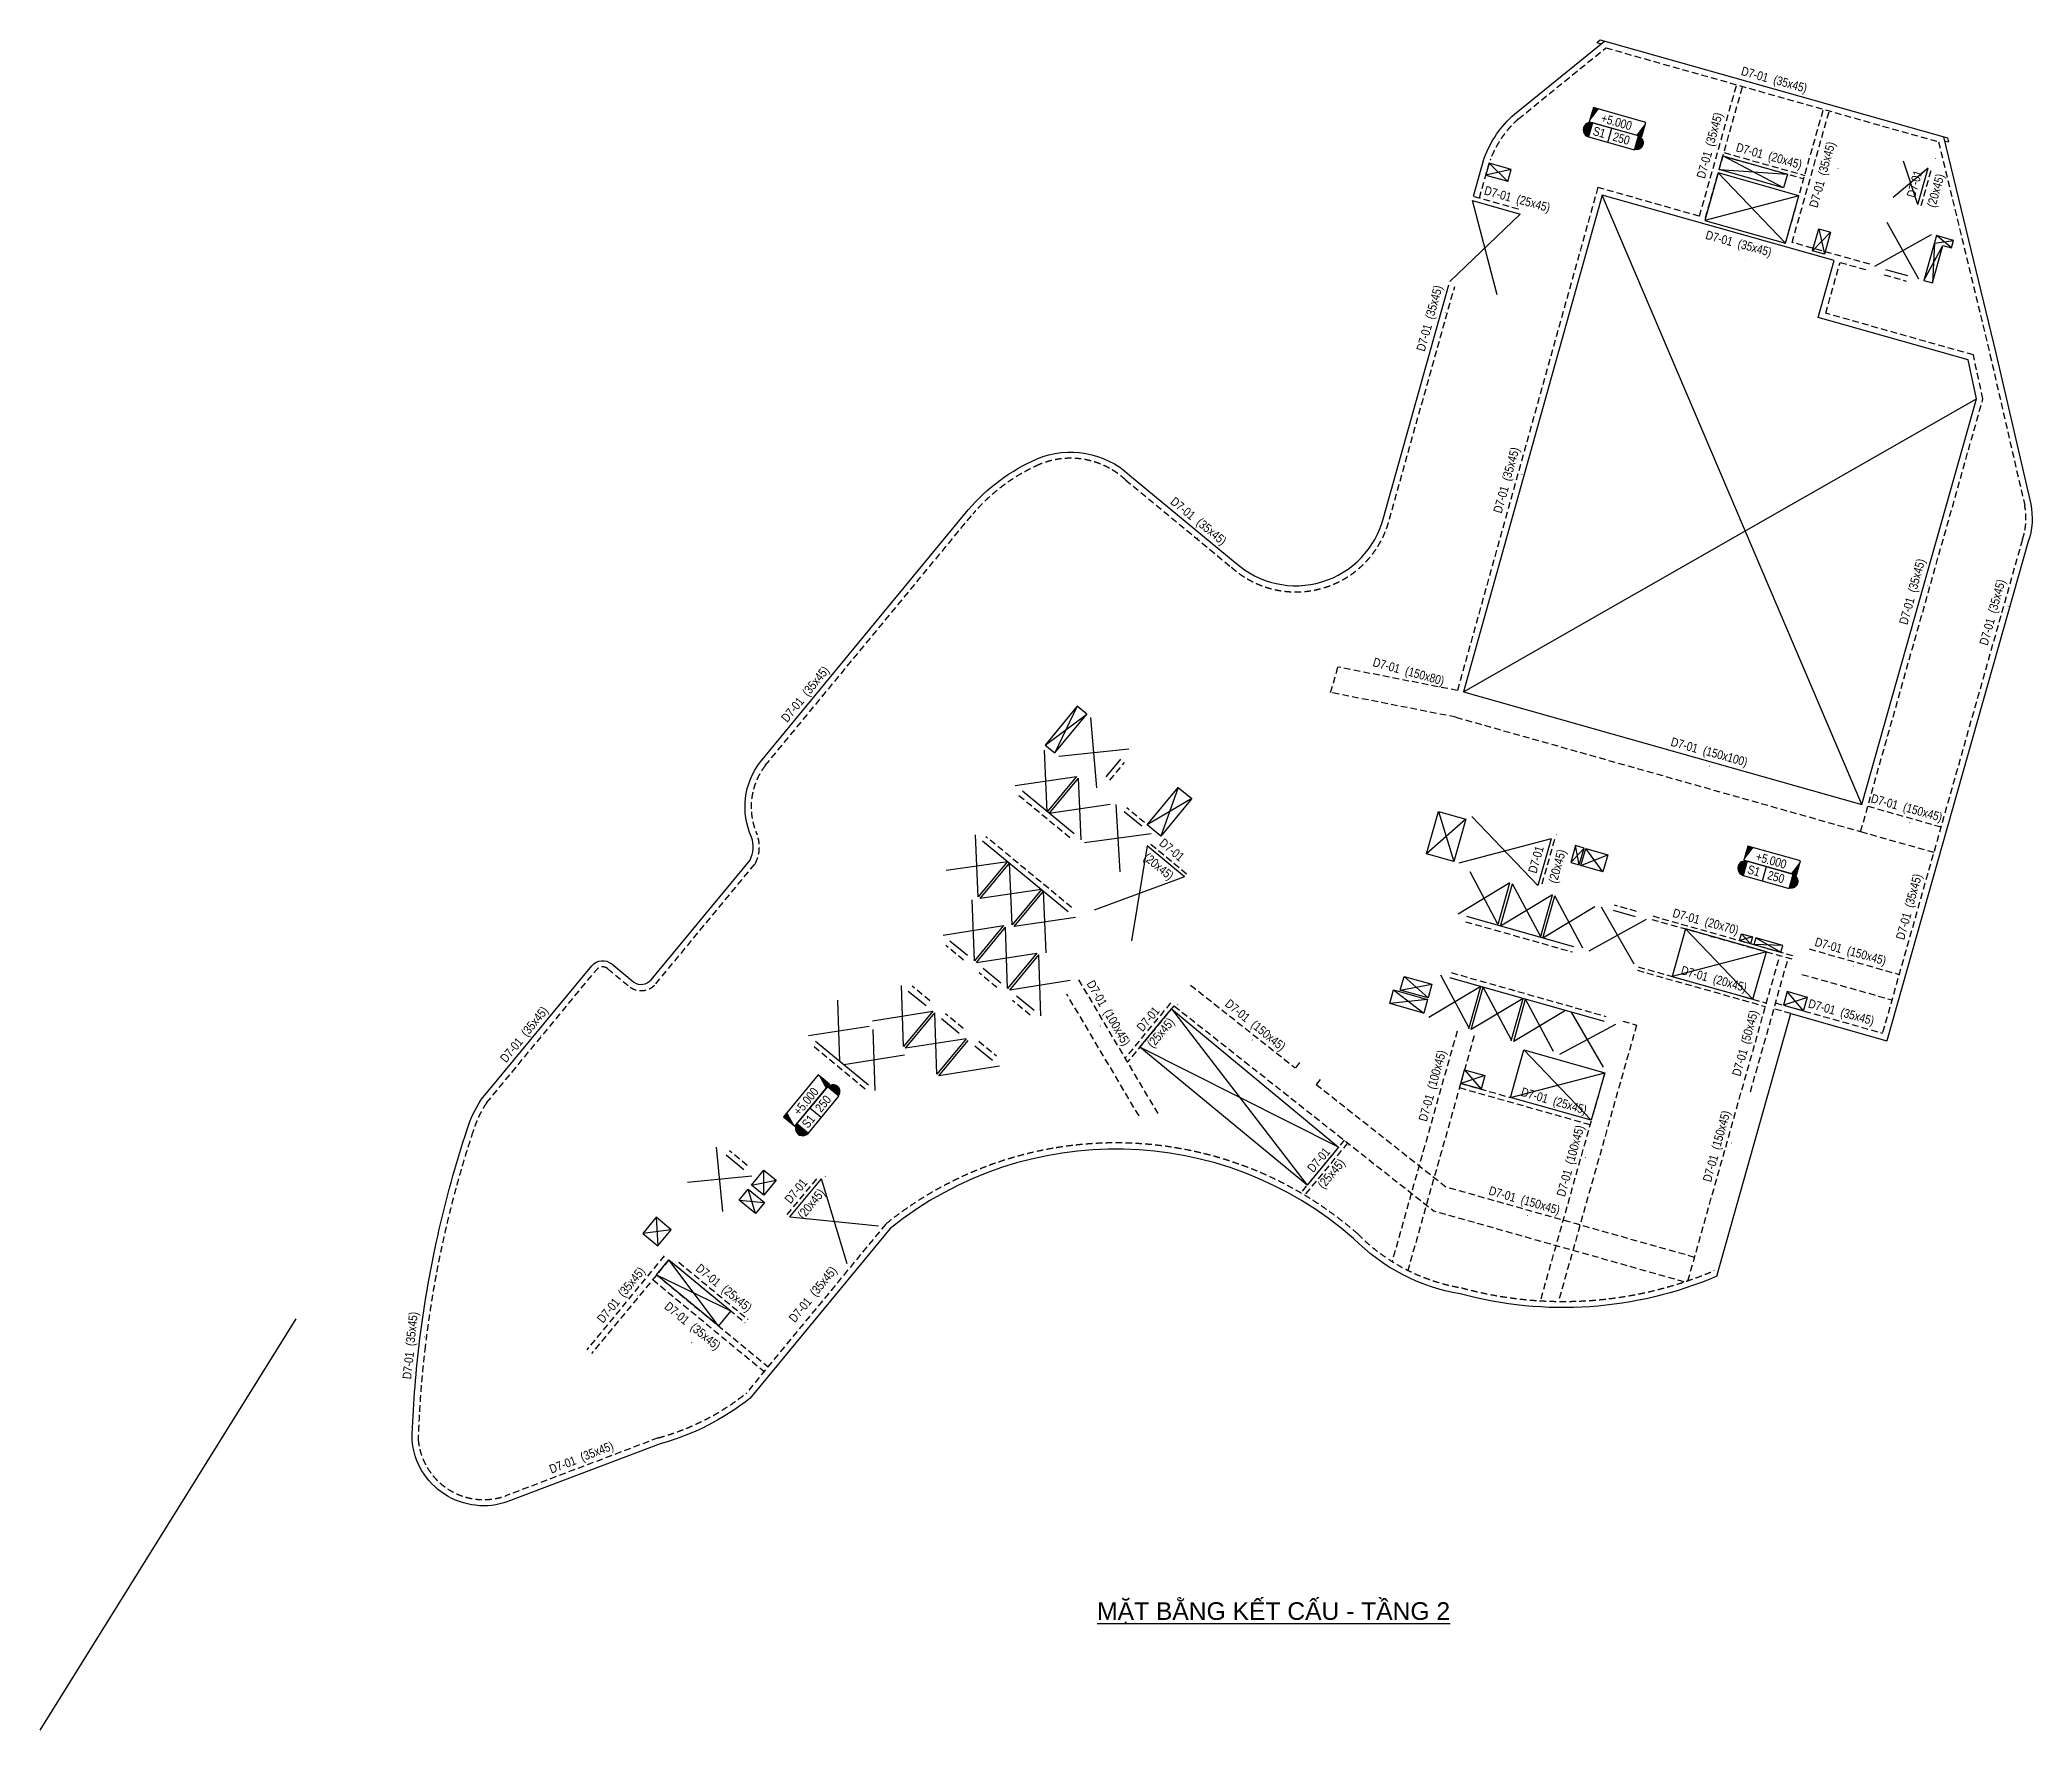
# Model space of a CAD drawing. Header units: millimetres. Extents: x 5400 to 3023951, y -127214 to 225084.
# Drawn here: x 846400 to 959401, y 2000 to 97866 of the extents above; entities that cross this region are included whole.
import ezdxf
from ezdxf.enums import TextEntityAlignment as Align

# ---------------------------------------------------------------- set-up
doc = ezdxf.new("R2010")
doc.units = ezdxf.units.MM
doc.header["$LTSCALE"] = 100
doc.linetypes.add('HIDDEN', pattern=[0.375, 0.25, -0.125])
for name, color, linetype in [('ccu11-Manh', 8, 'Continuous'), ('ccu11-Thay', 7, 'Continuous'), ('ccu12-Chidan', 9, 'Continuous'), ('ccu12-Khuat', 9, 'HIDDEN'), ('ccu12-Lomo', 2, 'Continuous'), ('ccu12-Text', 31, 'Continuous'), ('ccu12-Thay', 7, 'Continuous')]:
    doc.layers.add(name, color=color, linetype=linetype)
doc.layers.add('ccu12-Tencaukien', color=9, linetype='Continuous', lineweight=15)
doc.layers.add('KC-Tencaukien', color=9, linetype='Continuous', lineweight=15)
doc.styles.add('Arial', font='arial.ttf', dxfattribs={"width": 0.7})
doc.styles.add('Arial Narrow', font='ARIALN.TTF')

msp = doc.modelspace()

# ---------------------------------------------------------------- texts
at = {"layer": 'ccu12-Text', "color": 31, "style": 'Arial'}
msp.add_text('%%UMẶT BẰNG KẾT CẤU - TẦNG 2', height=1000, dxfattribs=at).set_placement((916377.9, 8253.3), align=Align.CENTER)

# ---------------------------------------------------------------- blocks, each defined once
blk = doc.blocks.new('*U49')
at = {"layer": 'ccu12-Tencaukien', "color": 8, "ltscale": 10000}
blk.add_line((361, -155), (354, -155), dxfattribs=at)
at = {"layer": 'ccu12-Text', "color": 2, "style": 'Arial Narrow', "width": 0.8}
blk.add_attdef('SH', text='', height=300, dxfattribs=at).set_placement((276, 6), align=Align.BOTTOM_RIGHT)
at = {"layer": 'ccu12-Text', "color": 31, "style": 'Arial Narrow', "width": 0.8}
for tag, p in [('(', (508, -75)), ('KT', (633, -75)), (')', (963, -75))]:
    blk.add_attdef(tag, text='', height=250, dxfattribs=at).set_placement(p, align=Align.BOTTOM_LEFT)
blk = doc.blocks.new('*U50')
at = {"layer": 'ccu12-Tencaukien', "color": 8, "ltscale": 10000}
blk.add_line((361, -155), (354, -155), dxfattribs=at)
at = {"layer": 'ccu12-Text', "color": 2, "style": 'Arial Narrow', "width": 0.8}
blk.add_attdef('SH', text='', height=300, dxfattribs=at).set_placement((276, 6), align=Align.BOTTOM_RIGHT)
at = {"layer": 'ccu12-Text', "color": 31, "style": 'Arial Narrow', "width": 0.8}
for tag, p in [('(', (508, -75)), ('KT', (633, -75)), (')', (963, -75))]:
    blk.add_attdef(tag, text='', height=250, dxfattribs=at).set_placement(p, align=Align.BOTTOM_LEFT)
blk = doc.blocks.new('*U51')
at = {"layer": 'ccu12-Tencaukien', "color": 8, "ltscale": 10000}
blk.add_line((361, -155), (354, -155), dxfattribs=at)
at = {"layer": 'ccu12-Text', "color": 2, "style": 'Arial Narrow', "width": 0.8}
blk.add_attdef('SH', text='', height=300, dxfattribs=at).set_placement((276, 6), align=Align.BOTTOM_RIGHT)
at = {"layer": 'ccu12-Text', "color": 31, "style": 'Arial Narrow', "width": 0.8}
for tag, p in [('(', (508, -75)), ('KT', (633, -75)), (')', (963, -75))]:
    blk.add_attdef(tag, text='', height=250, dxfattribs=at).set_placement(p, align=Align.BOTTOM_LEFT)
blk = doc.blocks.new('*U40')
at = {"layer": 'ccu12-Tencaukien', "color": 8, "ltscale": 10000}
blk.add_line((361, -155), (354, -155), dxfattribs=at)
at = {"layer": 'ccu12-Text', "color": 2, "style": 'Arial Narrow', "width": 0.8}
blk.add_attdef('SH', text='', height=300, dxfattribs=at).set_placement((276, 6), align=Align.BOTTOM_RIGHT)
at = {"layer": 'ccu12-Text', "color": 31, "style": 'Arial Narrow', "width": 0.8}
for tag, p in [('(', (508, -75)), ('KT', (633, -75)), (')', (963, -75))]:
    blk.add_attdef(tag, text='', height=250, dxfattribs=at).set_placement(p, align=Align.BOTTOM_LEFT)
blk = doc.blocks.new('*U41')
at = {"layer": 'ccu12-Tencaukien', "color": 8, "ltscale": 10000}
blk.add_line((361, -155), (354, -155), dxfattribs=at)
at = {"layer": 'ccu12-Text', "color": 2, "style": 'Arial Narrow', "width": 0.8}
blk.add_attdef('SH', text='', height=300, dxfattribs=at).set_placement((276, 6), align=Align.BOTTOM_RIGHT)
at = {"layer": 'ccu12-Text', "color": 31, "style": 'Arial Narrow', "width": 0.8}
for tag, p in [('(', (508, -75)), ('KT', (633, -75)), (')', (963, -75))]:
    blk.add_attdef(tag, text='', height=250, dxfattribs=at).set_placement(p, align=Align.BOTTOM_LEFT)
blk = doc.blocks.new('*U42')
at = {"layer": 'ccu12-Tencaukien', "color": 8, "ltscale": 10000}
blk.add_line((361, -155), (354, -155), dxfattribs=at)
at = {"layer": 'ccu12-Text', "color": 2, "style": 'Arial Narrow', "width": 0.8}
blk.add_attdef('SH', text='', height=300, dxfattribs=at).set_placement((276, 6), align=Align.BOTTOM_RIGHT)
at = {"layer": 'ccu12-Text', "color": 31, "style": 'Arial Narrow', "width": 0.8}
for tag, p in [('(', (508, -75)), ('KT', (633, -75)), (')', (963, -75))]:
    blk.add_attdef(tag, text='', height=250, dxfattribs=at).set_placement(p, align=Align.BOTTOM_LEFT)
blk = doc.blocks.new('*U43')
at = {"layer": 'ccu12-Tencaukien', "color": 8, "ltscale": 10000}
blk.add_line((361, -155), (354, -155), dxfattribs=at)
at = {"layer": 'ccu12-Text', "color": 2, "style": 'Arial Narrow', "width": 0.8}
blk.add_attdef('SH', text='', height=300, dxfattribs=at).set_placement((276, 6), align=Align.BOTTOM_RIGHT)
at = {"layer": 'ccu12-Text', "color": 31, "style": 'Arial Narrow', "width": 0.8}
for tag, p in [('(', (508, -75)), ('KT', (633, -75)), (')', (963, -75))]:
    blk.add_attdef(tag, text='', height=250, dxfattribs=at).set_placement(p, align=Align.BOTTOM_LEFT)
blk = doc.blocks.new('ccu11-cmb-flat-8')
at = {"layer": 'ccu12-Chidan', "color": 7}
blk.add_lwpolyline([(0, 0), (1550, 0), (1550, 419), (0, 419)], close=True, dxfattribs=at)
at = {"layer": 'ccu12-Chidan'}
for points in [[(0, 0), (166, 419), (0, 419)], [(1550, 419), (1383, 0), (1550, 0)]]:
    blk.add_solid(points, dxfattribs=at)
at = {"layer": 'ccu12-Chidan', "color": 31, "style": 'Arial Narrow', "width": 0.8}
blk.add_attdef('+100.00', text='', height=250, dxfattribs=at).set_placement((745, 206), align=Align.MIDDLE_CENTER)
blk = doc.blocks.new('ccu11-chieudaysan-flat-2')
at = {"layer": 'ccu12-Chidan'}
for points in [[(-569, 0), (-569, 419, 1)], [(788, 419), (788, 0, 1)]]:
    blk.add_hatch(color=8, dxfattribs=at).paths.add_polyline_path(points)
at = {"layer": 'ccu12-Chidan', "color": 7}
blk.add_line((0, 0), (0, 419), dxfattribs=at)
blk.add_lwpolyline([(-569, 0), (788, 0), (788, 419), (-569, 419)], close=True, dxfattribs=at)
blk.add_arc((-569, 209), 209, 90, 270.0001, dxfattribs=at)
at = {"layer": 'ccu12-Chidan', "color": 31, "style": 'Arial Narrow', "width": 0.7}
for tag, p in [('S00', (-488, 209)), ('200', (100, 209))]:
    blk.add_attdef(tag, text='', height=250, dxfattribs=at).set_placement(p, align=Align.MIDDLE_LEFT)
blk = doc.blocks.new('*U44')
at = {"layer": 'ccu12-Tencaukien', "color": 8, "ltscale": 10000}
blk.add_line((361, -155), (354, -155), dxfattribs=at)
at = {"layer": 'ccu12-Text', "color": 2, "style": 'Arial Narrow', "width": 0.8}
blk.add_attdef('SH', text='', height=300, dxfattribs=at).set_placement((276, 6), align=Align.BOTTOM_RIGHT)
at = {"layer": 'ccu12-Text', "color": 31, "style": 'Arial Narrow', "width": 0.8}
for tag, p in [('(', (508, -75)), ('KT', (633, -75)), (')', (963, -75))]:
    blk.add_attdef(tag, text='', height=250, dxfattribs=at).set_placement(p, align=Align.BOTTOM_LEFT)
blk = doc.blocks.new('*U45')
at = {"layer": 'ccu12-Tencaukien', "color": 8, "ltscale": 10000}
blk.add_line((361, -155), (354, -155), dxfattribs=at)
at = {"layer": 'ccu12-Text', "color": 2, "style": 'Arial Narrow', "width": 0.8}
blk.add_attdef('SH', text='', height=300, dxfattribs=at).set_placement((276, 6), align=Align.BOTTOM_RIGHT)
at = {"layer": 'ccu12-Text', "color": 31, "style": 'Arial Narrow', "width": 0.8}
for tag, p in [('(', (508, -75)), ('KT', (633, -75)), (')', (963, -75))]:
    blk.add_attdef(tag, text='', height=250, dxfattribs=at).set_placement(p, align=Align.BOTTOM_LEFT)
blk = doc.blocks.new('*U47')
at = {"layer": 'ccu12-Tencaukien', "color": 8, "ltscale": 10000}
blk.add_line((361, -155), (354, -155), dxfattribs=at)
at = {"layer": 'ccu12-Text', "color": 2, "style": 'Arial Narrow', "width": 0.8}
blk.add_attdef('SH', text='', height=300, dxfattribs=at).set_placement((276, 6), align=Align.BOTTOM_RIGHT)
at = {"layer": 'ccu12-Text', "color": 31, "style": 'Arial Narrow', "width": 0.8}
for tag, p in [('(', (508, -75)), ('KT', (633, -75)), (')', (963, -75))]:
    blk.add_attdef(tag, text='', height=250, dxfattribs=at).set_placement(p, align=Align.BOTTOM_LEFT)
blk = doc.blocks.new('*U48')
at = {"layer": 'ccu12-Tencaukien', "color": 8, "ltscale": 10000}
blk.add_line((361, -155), (354, -155), dxfattribs=at)
at = {"layer": 'ccu12-Text', "color": 2, "style": 'Arial Narrow', "width": 0.8}
blk.add_attdef('SH', text='', height=300, dxfattribs=at).set_placement((276, 6), align=Align.BOTTOM_RIGHT)
at = {"layer": 'ccu12-Text', "color": 31, "style": 'Arial Narrow', "width": 0.8}
for tag, p in [('(', (508, -75)), ('KT', (633, -75)), (')', (963, -75))]:
    blk.add_attdef(tag, text='', height=250, dxfattribs=at).set_placement(p, align=Align.BOTTOM_LEFT)
blk = doc.blocks.new('*U58')
at = {"layer": 'ccu12-Tencaukien', "color": 8, "ltscale": 10000}
blk.add_line((361, -155), (354, -155), dxfattribs=at)
at = {"layer": 'ccu12-Text', "color": 2, "style": 'Arial Narrow', "width": 0.8}
blk.add_attdef('SH', text='', height=300, dxfattribs=at).set_placement((276, 6), align=Align.BOTTOM_RIGHT)
at = {"layer": 'ccu12-Text', "color": 31, "style": 'Arial Narrow', "width": 0.8}
for tag, p in [('(', (508, -75)), ('KT', (633, -75)), (')', (963, -75))]:
    blk.add_attdef(tag, text='', height=250, dxfattribs=at).set_placement(p, align=Align.BOTTOM_LEFT)
blk = doc.blocks.new('*U46')
at = {"layer": 'ccu12-Tencaukien', "color": 8, "ltscale": 10000}
blk.add_line((361, -155), (354, -155), dxfattribs=at)
at = {"layer": 'ccu12-Text', "color": 2, "style": 'Arial Narrow', "width": 0.8}
blk.add_attdef('SH', text='', height=300, dxfattribs=at).set_placement((276, 6), align=Align.BOTTOM_RIGHT)
at = {"layer": 'ccu12-Text', "color": 31, "style": 'Arial Narrow', "width": 0.8}
for tag, p in [('(', (508, -75)), ('KT', (633, -75)), (')', (963, -75))]:
    blk.add_attdef(tag, text='', height=250, dxfattribs=at).set_placement(p, align=Align.BOTTOM_LEFT)
blk = doc.blocks.new('Lomo T2')
at = {"layer": 'ccu11-Manh', "ltscale": 0.5}
for p, q in [((51974, 79189, 0), (50533, 78862, 0)), ((51786, 78514, 0), (50722, 79539, 0)), ((63762, 79185), (67635, 78922, 0)), ((67418, 78152, 0), (63980, 79955)), ((69413, 75826, 0), (69735, 74391, 0)), ((69059, 74575, 0), (70086, 75635, 0)), ((75374, 72893, 0), (76453, 74873, 0)), ((75972, 75009, 0), (75855, 72757, 0)), ((75972, 75009, 0), (77057, 75168, 0)), ((76933, 74736, 0), (76094, 75440, 0)), ((27350, 48744), (26075, 46101)), ((25535, 46546), (27890, 48298)), ((33081, 44140, 0), (32101, 41383, 0)), ((33852, 43504, 0), (31330, 42020, 0)), ((49386, 42341, 0), (47168, 40373, 0)), ((47849, 42775, 0), (48707, 39936, 0)), ((56100, 40703, 0), (55347, 39877, 0)), ((55829, 39741, 0), (55619, 40839, 0)), ((55925, 39714, 0), (57442, 40324, 0)), ((57170, 39362, 0), (56197, 40676, 0)), ((65655, 35663, 0), (64921, 35455, 0)), ((65546, 35279, 0), (65029, 35840, 0)), ((67367, 35179, 0), (65739, 35224, 0)), ((65849, 35608, 0), (67258, 34794, 0)), ((45671, 32651), (47467, 32974)), ((47250, 32205), (45889, 33420)), ((47223, 32108), (45080, 31882)), ((45298, 32652), (47005, 31339)), ((68773, 32235), (67404, 31794)), ((68553, 31469), (67618, 32561)), ((50473, 27798, 0), (49106, 27353, 0)), ((49318, 28122, 0), (50256, 27029, 0)), ((8880, 21588), (10275, 21863)), ((9575, 21015), (9581, 22437)), ((8179, 20740, 0), (9614, 20593, 0)), ((9104, 19976, 0), (8689, 21357, 0)), ((3478, 19759, 0), (3562, 18133)), ((4326, 19058), (2714, 18834))]:
    blk.add_line(p, q, dxfattribs=at)
at = {"layer": 'ccu12-Lomo', "ltscale": 0.5, "elevation": 0}
for points in [[(51786, 78514), (51974, 79189), (50722, 79539), (50533, 78862), (51784, 78516)], [(63980, 79955), (67635, 78922), (67418, 78152), (63762, 79185), (63980, 79955)], [(69413, 75826), (70086, 75635), (69735, 74391), (69059, 74575), (69413, 75826)], [(76933, 74736), (77057, 75168), (76094, 75440), (75374, 72893), (75855, 72757), (76453, 74873), (76933, 74736)], [(27350, 48744), (25535, 46546), (26075, 46101), (27890, 48298), (27350, 48744)], [(33852, 43504), (32101, 41383), (31330, 42020), (33081, 44140), (33852, 43504)], [(47849, 42775), (49386, 42341), (48707, 39936), (47168, 40373), (47849, 42775)], [(55829, 39741), (56100, 40703), (55619, 40839), (55347, 39877), (55829, 39741)], [(55925, 39714), (56197, 40676), (57442, 40324), (57170, 39362), (55925, 39714)], [(65029, 35840), (65655, 35663), (65546, 35279), (64921, 35455), (65029, 35840)], [(65847, 35608), (65739, 35224), (67258, 34794), (67367, 35179), (65849, 35608)], [(45671, 32651), (45889, 33420), (47467, 32974), (47250, 32205), (45671, 32651)], [(45298, 32652), (47223, 32108), (47005, 31338), (45080, 31882), (45298, 32652)], [(68773, 32235), (67618, 32561), (67404, 31794), (68553, 31469), (68770, 32237)], [(49318, 28122), (50473, 27798), (50256, 27029), (49106, 27353), (49318, 28122)], [(8179, 20740), (8689, 21357), (9614, 20593), (9104, 19976), (8179, 20740)], [(4326, 19058), (3478, 19759), (2714, 18834), (3562, 18133), (4326, 19058)]]:
    blk.add_lwpolyline(points, dxfattribs=at)
at = {"layer": 'ccu12-Lomo', "ltscale": 0.5}
blk.add_lwpolyline([(9581, 22437), (10275, 21863), (9575, 21015), (8880, 21588), (9580, 22436)], dxfattribs=at)
blk = doc.blocks.new('*U61')
at = {"layer": 'ccu12-Tencaukien', "color": 8, "ltscale": 10000}
blk.add_line((361, -155), (354, -155), dxfattribs=at)
at = {"layer": 'ccu12-Text', "color": 2, "style": 'Arial Narrow', "width": 0.8}
blk.add_attdef('SH', text='', height=300, dxfattribs=at).set_placement((276, 6), align=Align.BOTTOM_RIGHT)
at = {"layer": 'ccu12-Text', "color": 31, "style": 'Arial Narrow', "width": 0.8}
for tag, p in [('(', (508, -75)), ('KT', (633, -75)), (')', (963, -75))]:
    blk.add_attdef(tag, text='', height=250, dxfattribs=at).set_placement(p, align=Align.BOTTOM_LEFT)
blk = doc.blocks.new('*U62')
at = {"layer": 'ccu12-Tencaukien', "color": 8, "ltscale": 10000}
blk.add_line((361, -155), (354, -155), dxfattribs=at)
at = {"layer": 'ccu12-Text', "color": 2, "style": 'Arial Narrow', "width": 0.8}
blk.add_attdef('SH', text='', height=300, dxfattribs=at).set_placement((276, 6), align=Align.BOTTOM_RIGHT)
at = {"layer": 'ccu12-Text', "color": 31, "style": 'Arial Narrow', "width": 0.8}
for tag, p in [('(', (508, -75)), ('KT', (633, -75)), (')', (963, -75))]:
    blk.add_attdef(tag, text='', height=250, dxfattribs=at).set_placement(p, align=Align.BOTTOM_LEFT)

# ---------------------------------------------------------------- linework, layer by layer
at = {"layer": 'ccu11-Manh', "ltscale": 0.5}
for p, q in [((953500.6, 90591.1), (951520.6, 88916.4)), ((952916, 88522.1), (952105.2, 90985.3)), ((945412.1, 86329.9), (941592.9, 90318.8)), ((929065.7, 83404.7), (927665.6, 88746.7)), ((949745.9, 54502.2), (935015.3, 89059.9)), ((946173.5, 89024.4), (940831.5, 87624.3)), ((930360.1, 87985.3), (926371.2, 84166.1)), ((952969.4, 84298.4), (951174.4, 87507.4)), ((953676.4, 86800.4), (950467.4, 85005.4)), ((927154.9, 60884.4), (956246.8, 77509)), ((906350.6, 55453.1, 0), (906006.4, 59433.6, 0)), ((904191.6, 57236.1, 0), (908165.4, 57650.7, 0)), ((903535, 54082.1, 0), (903377, 57584.6, 0)), ((901721.4, 55579.8, 0), (905190.6, 56086.9, 0)), ((905461.1, 52491.5, 0), (905306.3, 55991.3, 0)), ((907116.6, 54496.3, 0), (903650.7, 53986.6, 0)), ((907436.8, 54491.3, 0), (907658.6, 50676.7, 0)), ((927628.4, 53826, 0), (931365, 49912.4, 0)), ((899625.6, 49269.7, 0), (899467.6, 52772.2)), ((909441.5, 52835.7, 0), (905653.8, 52332.3, 0)), ((909198.2, 52148.5, 0), (908313, 46757.8, 0)), ((932112.8, 52558.8, 0), (926880.6, 51179.6, 0)), ((897812, 50767.5), (901281.2, 51274.5)), ((901553.2, 47677.8, 0), (901396.9, 51179)), ((911318.6, 50397.4, 0), (906192.5, 48508.9, 0)), ((929782.2, 50047.9, 0), (926841, 48281.2, 0)), ((929102.4, 47713.5, 0), (927520.8, 50686.9, 0)), ((931508.2, 47033.7), (929926.6, 50007.1)), ((899403.3, 45627.4), (899285.5, 49096.7)), ((903208.8, 49682.6), (899741.3, 49174.2)), ((903479.3, 46087.2), (903324.5, 49587)), ((932188, 49368.1), (929246.8, 47601.3)), ((934593.8, 48688.3), (931652.6, 46921.5)), ((933914, 46353.9), (932332.4, 49327.3)), ((934957.8, 48689.4), (936801, 45466.7)), ((897629.9, 47091.9), (901058.9, 47632.1, 0)), ((901292.4, 44067.3), (901174.6, 47536.6, 0)), ((905134.9, 48092), (901668.9, 47582.3)), ((937508, 47968.8), (934250.8, 46187.3)), ((943567.7, 43450.7, 0), (939748.5, 47439.6, 0)), ((899519, 45531.9, 0), (902948, 46072.1, 0)), ((903181.5, 42507.2), (903063.7, 45976.5, 0)), ((944329.1, 46145.2, 0), (938987.1, 44745.1, 0)), ((895391.7, 40769.7), (895273.9, 44239)), ((904837.1, 44512), (901408.1, 43971.8, 0)), ((928123.5, 44177.8), (925182.2, 42411)), ((927443.7, 41843.4), (925862, 44816.8)), ((929849.5, 41163.6), (928267.8, 44137)), ((891778.3, 39927.8, 0), (891660.5, 43397.2, 0)), ((930529.3, 43498), (927588, 41731.2)), ((932255.3, 40483.7), (930673.6, 43457.2)), ((890004.9, 41392.4, 0), (893433.9, 41932.6, 0)), ((893618.3, 42234.3), (897047.3, 42774.5, 0)), ((897280.8, 39209.7, 0), (897162.9, 42679, 0)), ((910577.1, 42903.7), (918278.2, 32912.5)), ((932935.1, 42818.2), (929993.8, 41051.4)), ((935773.9, 42016), (932592.1, 40317.2)), ((935094.1, 39610.2), (933271.9, 42723)), ((893783.1, 38272.2, 0), (893665.3, 41741.6, 0)), ((898936.4, 41214.4, 0), (895507.3, 40674.2, 0)), ((920061.1, 35071.5), (908794.2, 40744.7)), ((895438.7, 40277, 0), (892009.7, 39736.8, 0)), ((900825.5, 39654.3), (897396.4, 39114.1)), ((934395.5, 36586.2), (930576.2, 40575.1)), ((929814.9, 37880.6), (935156.9, 39280.7)), ((885132.6, 31409.4), (884783.4, 35069.7)), ((886788.2, 33414.2), (883127.8, 33065)), ((892185.3, 28438.2, 0), (890729.8, 33271.6)), ((888946.9, 31112.6), (893968.3, 30597.2, 0))]:
    msp.add_line(p, q, dxfattribs=at)
at = {"layer": 'ccu11-Manh', "ltscale": 30}
msp.add_lwpolyline([(884883.9, 24935.7), (882083.3, 28675.1)], dxfattribs=at)
at = {"layer": 'ccu11-Manh', "ltscale": 30, "elevation": 0}
msp.add_lwpolyline([(881382.9, 27826.9), (885584.3, 25783.8)], dxfattribs=at)
at = {"layer": 'ccu11-Thay', "ltscale": 0.5}
for p, q in [((907687.8, 57072.4, 0), (906860, 56070, 0)), ((905056.2, 52825.8, 0), (902126.2, 55245.5, 0)), ((907899.4, 54109.2, 0), (908901.8, 53281.4, 0)), ((899872.4, 52437.9), (904730.1, 48426.3)), ((933408.8, 46425.3), (927346.2, 48138.4)), ((935631.4, 48499), (936882.4, 48145.5)), ((898015.4, 46773.6), (899017.8, 45945.8, 0)), ((899904.5, 45213.5, 0), (900906.9, 44385.7)), ((935148.4, 42192.7), (926367.3, 44674)), ((895659.4, 43920.7), (896661.8, 43092.9, 0)), ((901793.6, 43653.4, 0), (902796, 42825.6)), ((897548.5, 42360.6, 0), (898550.8, 41532.8, 0)), ((890390.4, 41074, 0), (893397.6, 38590.6, 0)), ((900439.9, 39972.7), (899437.6, 40800.5, 0)), ((885323.2, 34624), (886325.5, 33796.2))]:
    msp.add_line(p, q, dxfattribs=at)
at = {"layer": 'ccu11-Thay'}
for p, q in [((905190.6, 56086.9, 0), (903535, 54082.1, 0)), ((903650.7, 53986.6, 0), (905306.3, 55991.3, 0)), ((932112.8, 52558.8, 0), (931365, 49912.4, 0)), ((901281.2, 51274.5), (899625.6, 49269.7, 0)), ((899741.3, 49174.2), (901396.9, 51179)), ((929102.4, 47642.1, 0), (929782.2, 50047.9, 0)), ((929246.8, 47601.3, 0), (929926.6, 50007.1, 0)), ((903208.8, 49682.6), (901553.2, 47677.8, 0)), ((901668.9, 47582.3), (903324.5, 49587)), ((931508.2, 46962.3, 0), (932188, 49368.1, 0)), ((931652.6, 46921.5), (932332.4, 49327.3)), ((901058.9, 47632.1, 0), (899403.3, 45627.4)), ((899519, 45531.9, 0), (901174.6, 47536.6, 0)), ((902948, 46072.1, 0), (901292.4, 44067.3)), ((901408.1, 43971.8, 0), (903063.7, 45976.5, 0)), ((927443.7, 41772), (928123.5, 44177.8)), ((927588, 41731.2), (928267.8, 44137)), ((929849.5, 41092.2), (930529.3, 43498)), ((929993.8, 41051.4), (930673.6, 43457.2)), ((897047.3, 42774.5, 0), (895391.7, 40769.7)), ((895507.3, 40674.2, 0), (897162.9, 42679, 0)), ((898936.4, 41214.4, 0), (897280.8, 39209.7, 0)), ((897396.4, 39114.1), (899052, 41118.9, 0))]:
    msp.add_line(p, q, dxfattribs=at)
at = {"layer": 'ccu11-Thay', "ltscale": 0.5, "extrusion": (-9.92109e-09, 8.1449e-09, 1)}
msp.add_line((911318.5, 50397.2, 0), (909198.1, 52148.3, 0), dxfattribs=at)
at = {"layer": 'ccu11-Thay', "ltscale": 0.5, "elevation": 0}
for points in [[(945412.1, 86329.9), (946173.5, 89024.4), (941592.9, 90318.8), (940831.5, 87624.3), (945412.1, 86329.9)], [(943567.7, 43450.7), (944329.1, 46145.2), (939748.5, 47439.6), (938987.1, 44745.1), (943567.7, 43450.7)], [(920061.1, 35071.5), (918278.2, 32912.5), (908794.2, 40744.7), (910577.1, 42903.7), (920061.1, 35071.5)], [(941508, 27740.1), (945717.1, 42635.6), (951153.2, 41099.5)], [(929814.9, 37880.6), (930576.2, 40575.1), (935156.9, 39280.7), (934395.5, 36586.2), (929814.9, 37880.6)]]:
    msp.add_lwpolyline(points, dxfattribs=at)
at = {"layer": 'ccu12-Khuat', "ltscale": 15}
for p, q in [((940535.4, 87863.8), (942641.5, 95317)), ((940875, 87778.3), (942978.3, 95221.8)), ((945455.6, 86483.9), (947558.9, 93927.4)), ((945789.7, 86379.1), (947895.8, 93832.3)), ((941869.6, 91279.7, 0), (946450.2, 89985.4, 0)), ((941924, 91472.2, 0), (946504.6, 90177.9, 0)), ((953108.4, 88467.7), (953693.1, 90536.7)), ((934775.3, 89501.9), (926808.6, 60960)), ((940535.4, 87863.8, 0), (934772.6, 89492.2, 0)), ((927733.6, 88987.3), (930428, 88225.9)), ((950192.3, 85135.1, 0), (945789.7, 86379.1, 0)), ((947691.9, 82360.4), (948509.1, 85247)), ((948509.1, 85247), (950097.1, 84798.2)), ((951011.3, 84539.9), (952262.4, 84186.4)), ((956069.3, 79993.2), (947691.9, 82360.4)), ((956607.3, 77497.7), (956069.3, 79993.2)), ((949674.3, 52962.3), (956607.3, 77497.7)), ((919612.5, 60846.2), (920021.8, 62294.5, 0)), ((926808.6, 60960), (920021.8, 62294.5)), ((926718.2, 59449.1, 0), (919612.5, 60846.2)), ((926718.2, 59449.1, 0), (949674.3, 52962.3)), ((907091.3, 55879, 0), (907919.1, 56881.3, 0)), ((901935.2, 55014.2, 0), (904865.2, 52594.5, 0)), ((909061, 53474.2, 0), (908058.6, 54302, 0)), ((950081.4, 54403.2), (954244.4, 53226.8, 0)), ((904921.1, 48657.6), (900063.5, 52669.2)), ((932305.3, 52504.4, 0), (931557.5, 49858, 0)), ((949673.5, 52959.7), (953835.2, 51783.7, 0)), ((936964, 48434.2), (935713, 48787.7)), ((927264.6, 47849.7), (933327.2, 46136.6)), ((937823.8, 47983.4, 0), (945907.3, 45699.3, 0)), ((937878.2, 48175.9, 0), (945961.7, 45891.7, 0)), ((898794.9, 45675.9, 0), (897792.5, 46503.7)), ((937062.5, 45288.9, 0), (944328, 43235.9, 0)), ((939878.8, 27490.7), (945089.4, 45930.4)), ((943426.4, 38206.6), (945570.5, 45794.4)), ((946755.8, 46306.4), (951855.8, 44860.3, 0)), ((896884.6, 43362.7, 0), (895882.2, 44190.5)), ((900684, 44115.8), (899681.6, 44943.6, 0)), ((909825.7, 36968.3), (905329.8, 44559)), ((911669.1, 44251.8), (917608.9, 39561.6)), ((926448.8, 44962.7), (935230, 42481.4)), ((937008.1, 45096.5, 0), (944273.6, 43043.4, 0)), ((946346.6, 44863.3), (951446.6, 43417.2, 0)), ((902573.1, 42555.7), (901570.7, 43383.5, 0)), ((908743.3, 36833.5), (904653, 43739.4)), ((910534, 43244.1), (907956.9, 40123.5)), ((910726.8, 43084.9), (908092.3, 39894.9)), ((910739.6, 43074.6), (925487.5, 31429.2)), ((898773.7, 41802.7, 0), (897771.3, 42630.4, 0)), ((936962.2, 41992, 0), (932532.5, 26315.9)), ((936192.3, 42209.5), (936962.2, 41992, 0)), ((945717.1, 42635.6), (944754.7, 42907.5)), ((893206.5, 38359.3, 0), (890199.4, 40842.7, 0)), ((899660.4, 41070.4, 0), (900662.8, 40242.6)), ((926787.2, 41645.7), (923095.5, 28580.9, 0)), ((927749.6, 41373.8), (923992.3, 28077, 0)), ((917853.6, 39858), (917608.9, 39561.6)), ((919010.2, 38902.8), (918792.4, 38627)), ((918792.4, 38627), (926182.7, 32791.5)), ((926920.2, 38438.7), (934327.5, 36345.6)), ((926988.2, 38679.3), (929814.9, 37880.6)), ((935149.2, 39253.5), (931503.7, 26352.5)), ((920382.3, 35460.4), (917913.7, 32471.2)), ((920575.1, 35301.2), (918131.6, 32342.3)), ((886516.6, 34027.5), (885514.2, 34855.3)), ((888792.7, 31240), (890575.6, 33399)), ((940253.2, 28815.6), (926182.7, 32791.5)), ((939671.8, 27421.1), (925487.5, 31429.2)), ((881813.5, 28897.9), (877419.8, 23577.6)), ((882083.3, 28675.1), (877689.6, 23354.8)), ((882476.6, 28350.3), (886409, 25102.8)), ((882635.8, 28543.1), (886568.1, 25295.6)), ((881160, 27557), (887477.2, 22340)), ((881382.9, 27826.9), (887700.1, 22609.9))]:
    msp.add_line(p, q, dxfattribs=at)
at = {"layer": 'ccu12-Khuat', "ltscale": 15, "extrusion": (-9.92109e-09, 8.1449e-09, 1)}
msp.add_line((911445.8, 50551.4, 0), (909325.4, 52302.5, 0), dxfattribs=at)
at = {"layer": 'ccu12-Khuat', "ltscale": 15, "elevation": 0}
for points in [[(928054.6, 88896.6), (928658.5, 91050.7, -0.12235275), (930260, 93380.7), (935223.8, 97413), (954089, 92082.2), (957010.1, 80018.8), (958978.5, 71460.1, -0.13393334), (958847.6, 69518.7), (950911.9, 41531.4)], [(941371, 28062.1, -0.16867751), (927035.2, 27085.8, -0.15778328), (921150.7, 30139.7, 0.3645198), (894379.1, 30705.2), (892216.7, 28079), (886437, 21080.3, -0.10182226), (881469.7, 18574.9), (872822.1, 15288.4, -0.49094881), (867859.5, 18482.2, -0.02204207), (868261.6, 23796.9, -0.05033296), (870971.8, 35963.9, -0.07083537), (871734.5, 37573.1), (877978.3, 45124.9, -0.41420189), (878612, 45185.5), (879884.2, 44134.9, 0.38032296), (881334.4, 44320.3), (886978.6, 51154.8, 0.21046119), (887090.7, 52771.9, -0.27756682), (887544.5, 56708.5), (899322.9, 70978.2, -0.11409353), (903096.3, 73783.4, -0.29346747), (907975.5, 72913.4), (913972.2, 67961.1, 0.56333241), (922947.1, 70675.5), (926648.6, 83880.6)]]:
    msp.add_lwpolyline(points, format="xyb", dxfattribs=at)
msp.add_lwpolyline([(944849.9, 43244.3), (950911.9, 41531.4)], dxfattribs=at)
at = {"layer": 'ccu12-Thay', "ltscale": 0.5}
for p, q in [((934719, 97711.5, 0), (934908.8, 97865.7, 0)), ((934719, 97711.5, 0), (934954.4, 97645, 0)), ((934908.8, 97865.7, 0), (954601.9, 92301, 0)), ((954435.1, 92140.3, 0), (954656, 92077.9, 0)), ((954601.9, 92301, 0), (954656, 92077.9, 0)), ((927665.6, 88746.7), (930360.1, 87985.3)), ((888946.9, 31112.6), (890729.8, 33271.6))]:
    msp.add_line(p, q, dxfattribs=at)
at = {"layer": 'ccu12-Thay'}
for p, q in [((952916, 88522.1), (953500.6, 90591.1)), ((952343.9, 84475.1), (951092.9, 84828.6))]:
    msp.add_line(p, q, dxfattribs=at)
at = {"layer": 'ccu12-Thay', "ltscale": 0.5, "elevation": 0}
for points in [[(927717.8, 88991.7), (928325.4, 91159.3, -0.12328344), (930033.6, 93647.7), (935144.2, 97799.2)], [(954381, 92363.4), (957350.8, 80099.2), (959320.7, 71534.1, -0.13359328), (959181.6, 69413.8), (951153.2, 41099.5)], [(941508, 27740.1, -0.16847501), (926960.1, 26743.5, -0.15708411), (920910.6, 29884.8, 0.36385491), (894626.4, 30454.9), (892486.7, 27856.3), (886683.4, 20829.1, -0.10217467), (881578, 18241.6), (872942.9, 14959.9, -0.49285332), (867509.1, 18473.1, -0.02212503), (867914.1, 23838.7, -0.05032007), (870638.5, 36070.9, -0.07142609), (871453, 37781.9), (877708.5, 45347.9, -0.41420189), (878834.9, 45455.4), (880093.7, 44415.8, 0.37326368), (881067.8, 44547.1), (886684.6, 51348.4, 0.20297123), (886765.8, 52640.9, -0.27698014), (887270.9, 56926.8), (899054.5, 71202.9, -0.11422436), (902958.9, 74105.4, -0.29307927), (908206, 73177), (914200.8, 68226.2, 0.56404284), (922609, 70766.1), (926311.6, 83975.1)]]:
    msp.add_lwpolyline(points, format="xyb", dxfattribs=at)
msp.add_lwpolyline([(948172.3, 85342.2), (935015.3, 89059.9), (927154.9, 60884.4), (949745.5, 54500.9), (956246.8, 77509), (955771.5, 79713.6), (947259.8, 82118.8), (948172.3, 85342.2)], dxfattribs=at)
at = {"layer": 'ccu12-Thay', "ltscale": 0.5}
msp.add_lwpolyline([(885584.3, 25783.8), (884883.9, 24935.7), (881382.9, 27826.9), (882083.3, 28675.1)], close=True, dxfattribs=at)
at = {"layer": 'Defpoints', "color": 1, "ltscale": 0.5}
msp.add_line((860921.9, 25335.3), (846400, 2000), dxfattribs=at)

# ---------------------------------------------------------------- block references
at = {"layer": 'ccu12-Lomo'}
msp.add_blockref('Lomo T2', (877885.2, 11326.5), dxfattribs=at)
at = {"layer": 'ccu12-Tencaukien'}
ref = msp.add_blockref('*U46', (944558.2, 95168.4, 0), dxfattribs=dict(at, xscale=1.815893337873054, yscale=1.815893337873054, zscale=1.815893337873054, rotation=344.2212278170489))
ref.add_attrib('KT', '(35x45)', dxfattribs={"color": 31, "height": 500, "rotation": 344.221228, "style": 'Arial Narrow'}).set_placement((944642.5, 95246, 0), align=Align.BOTTOM_LEFT)
ref.add_attrib('SH', 'D7-01', dxfattribs={"color": 2, "height": 500, "rotation": 344.221228, "style": 'Arial Narrow'}).set_placement((944316.4, 95314.4, 0), align=Align.BOTTOM_RIGHT)
ref = msp.add_blockref('*U41', (941548.9, 91663.7), dxfattribs=dict(at, xscale=1.815893337873054, yscale=1.815893337873054, zscale=1.815893337873054, rotation=74.21909893616227))
ref.add_attrib('KT', '(35x45)', dxfattribs={"color": 31, "height": 500, "rotation": 74.219099, "style": 'Arial Narrow'}).set_placement((941471.3, 91748.1, 0), align=Align.BOTTOM_LEFT)
ref.add_attrib('SH', 'D7-01', dxfattribs={"color": 2, "height": 500, "rotation": 74.219099, "style": 'Arial Narrow'}).set_placement((941402.9, 91422, 0), align=Align.BOTTOM_RIGHT)
ref = msp.add_blockref('*U62', (944267, 90839.5, 0), dxfattribs=dict(at, xscale=1.815893337873054, yscale=1.815893337873054, zscale=1.815893337873054, rotation=344.2212278170489))
ref.add_attrib('KT', '(20x45)', dxfattribs={"color": 31, "height": 500, "rotation": 344.221228, "style": 'Arial Narrow'}).set_placement((944351.4, 90917.1, 0), align=Align.BOTTOM_LEFT)
ref.add_attrib('SH', 'D7-01', dxfattribs={"color": 2, "height": 500, "rotation": 344.221228, "style": 'Arial Narrow'}).set_placement((944025.2, 90985.5, 0), align=Align.BOTTOM_RIGHT)
ref = msp.add_blockref('*U41', (947936.2, 90008.7), dxfattribs=dict(at, xscale=1.815893337873054, yscale=1.815893337873054, zscale=1.815893337873054, rotation=74.21909893616227))
ref.add_attrib('KT', '(35x45)', dxfattribs={"color": 31, "height": 500, "rotation": 74.219099, "style": 'Arial Narrow'}).set_placement((947858.6, 90093.1, 0), align=Align.BOTTOM_LEFT)
ref.add_attrib('SH', 'D7-01', dxfattribs={"color": 2, "height": 500, "rotation": 74.219099, "style": 'Arial Narrow'}).set_placement((947790.1, 89767, 0), align=Align.BOTTOM_RIGHT)
ref = msp.add_blockref('*U44', (953468.6, 90581.6, 0), dxfattribs=dict(at, xscale=1.815893337873054, yscale=1.815893337873054, zscale=1.815893337873054, rotation=74.21909893616227))
ref.add_attrib('KT', '(20x45)', dxfattribs={"color": 31, "height": 500, "rotation": 74.219099, "style": 'Arial Narrow'}).set_placement((954052.1, 88274.6, 0), align=Align.BOTTOM_LEFT)
ref.add_attrib('SH', 'D7-01', dxfattribs={"color": 2, "height": 500, "rotation": 74.219099, "style": 'Arial Narrow'}).set_placement((953322.6, 90339.9, 0), align=Align.BOTTOM_RIGHT)
ref = msp.add_blockref('*U61', (929984.6, 88395.1, 0), dxfattribs=dict(at, xscale=1.815893337873054, yscale=1.815893337873054, zscale=1.815893337873054, rotation=344.2212278170489))
ref.add_attrib('KT', '(25x45)', dxfattribs={"color": 31, "height": 500, "rotation": 344.221228, "style": 'Arial Narrow'}).set_placement((930068.9, 88472.7, 0), align=Align.BOTTOM_LEFT)
ref.add_attrib('SH', 'D7-01', dxfattribs={"color": 2, "height": 500, "rotation": 344.221228, "style": 'Arial Narrow'}).set_placement((929742.8, 88541.1, 0), align=Align.BOTTOM_RIGHT)
ref = msp.add_blockref('*U46', (942539.6, 85871.1, 0), dxfattribs=dict(at, xscale=1.815893337873054, yscale=1.815893337873054, zscale=1.815893337873054, rotation=344.2212278170489))
ref.add_attrib('KT', '(35x45)', dxfattribs={"color": 31, "height": 500, "rotation": 344.221228, "style": 'Arial Narrow'}).set_placement((942624, 85948.7), align=Align.BOTTOM_LEFT)
ref.add_attrib('SH', 'D7-01', dxfattribs={"color": 2, "height": 500, "rotation": 344.221228, "style": 'Arial Narrow'}).set_placement((942297.8, 86017.1), align=Align.BOTTOM_RIGHT)
ref = msp.add_blockref('*U41', (925659.2, 81860.7, 0), dxfattribs=dict(at, xscale=1.815893337873054, yscale=1.815893337873054, zscale=1.815893337873054, rotation=74.21909893616227))
ref.add_attrib('KT', '(35x45)', dxfattribs={"color": 31, "height": 500, "rotation": 74.219099, "style": 'Arial Narrow'}).set_placement((925581.5, 81945.1, 0), align=Align.BOTTOM_LEFT)
ref.add_attrib('SH', 'D7-01', dxfattribs={"color": 2, "height": 500, "rotation": 74.219099, "style": 'Arial Narrow'}).set_placement((925513.1, 81619, 0), align=Align.BOTTOM_RIGHT)
ref = msp.add_blockref('*U41', (930020.3, 72681), dxfattribs=dict(at, xscale=1.815893337873054, yscale=1.815893337873054, zscale=1.815893337873054, rotation=74.21909893616227))
ref.add_attrib('KT', '(35x45)', dxfattribs={"color": 31, "height": 500, "rotation": 74.219099, "style": 'Arial Narrow'}).set_placement((929942.7, 72765.4, 0), align=Align.BOTTOM_LEFT)
ref.add_attrib('SH', 'D7-01', dxfattribs={"color": 2, "height": 500, "rotation": 74.219099, "style": 'Arial Narrow'}).set_placement((929874.3, 72439.2, 0), align=Align.BOTTOM_RIGHT)
ref = msp.add_blockref('*U49', (911745.6, 70257.8), dxfattribs=dict(at, xscale=1.815893337873054, yscale=1.815893337873054, zscale=1.815893337873054, rotation=320.4488798636559))
ref.add_attrib('KT', '(35x45)', dxfattribs={"color": 31, "height": 500, "rotation": 320.44888, "style": 'Arial Narrow'}).set_placement((911854.1, 70294.9, 0), align=Align.BOTTOM_LEFT)
ref.add_attrib('SH', 'D7-01', dxfattribs={"color": 2, "height": 500, "rotation": 320.44888, "style": 'Arial Narrow'}).set_placement((911583.2, 70488.9, 0), align=Align.BOTTOM_RIGHT)
ref = msp.add_blockref('*U41', (953036.3, 66359.9), dxfattribs=dict(at, xscale=1.815893337873054, yscale=1.815893337873054, zscale=1.815893337873054, rotation=74.21909893616227))
ref.add_attrib('KT', '(35x45)', dxfattribs={"color": 31, "height": 500, "rotation": 74.219099, "style": 'Arial Narrow'}).set_placement((952958.6, 66444.3, 0), align=Align.BOTTOM_LEFT)
ref.add_attrib('SH', 'D7-01', dxfattribs={"color": 2, "height": 500, "rotation": 74.219099, "style": 'Arial Narrow'}).set_placement((952890.2, 66118.2, 0), align=Align.BOTTOM_RIGHT)
ref = msp.add_blockref('*U42', (957587.8, 65185.2, 0), dxfattribs=dict(at, xscale=1.815893337873054, yscale=1.815893337873054, zscale=1.815893337873054, rotation=74.21909893616227))
ref.add_attrib('KT', '(35x45)', dxfattribs={"color": 31, "height": 500, "rotation": 74.219099, "style": 'Arial Narrow'}).set_placement((957510.2, 65269.5, 0), align=Align.BOTTOM_LEFT)
ref.add_attrib('SH', 'D7-01', dxfattribs={"color": 2, "height": 500, "rotation": 74.219099, "style": 'Arial Narrow'}).set_placement((957441.8, 64943.4, 0), align=Align.BOTTOM_RIGHT)
ref = msp.add_blockref('*U50', (890125.9, 60386.4), dxfattribs=dict(at, xscale=1.815893337873054, yscale=1.815893337873054, zscale=1.815893337873054, rotation=50.44092590918682))
ref.add_attrib('KT', '(35x45)', dxfattribs={"color": 31, "height": 500, "rotation": 50.440926, "style": 'Arial Narrow'}).set_placement((890088.9, 60494.9, 0), align=Align.BOTTOM_LEFT)
ref.add_attrib('SH', 'D7-01', dxfattribs={"color": 2, "height": 500, "rotation": 50.440926, "style": 'Arial Narrow'}).set_placement((889894.8, 60224, 0), align=Align.BOTTOM_RIGHT)
ref = msp.add_blockref('*U46', (923669.8, 61644.6, 0), dxfattribs=dict(at, xscale=1.815893337873054, yscale=1.815893337873054, zscale=1.815893337873054, rotation=344.2212278170489))
ref.add_attrib('KT', '(150x80)', dxfattribs={"color": 31, "height": 500, "rotation": 344.221228, "style": 'Arial Narrow'}).set_placement((923754.2, 61722.2, 0), align=Align.BOTTOM_LEFT)
ref.add_attrib('SH', 'D7-01', dxfattribs={"color": 2, "height": 500, "rotation": 344.221228, "style": 'Arial Narrow'}).set_placement((923428, 61790.6, 0), align=Align.BOTTOM_RIGHT)
ref = msp.add_blockref('*U46', (940565.9, 57126.6, 0), dxfattribs=dict(at, xscale=1.815893337873054, yscale=1.815893337873054, zscale=1.815893337873054, rotation=344.2212278170489))
ref.add_attrib('KT', '(150x100)', dxfattribs={"color": 31, "height": 500, "rotation": 344.221228, "style": 'Arial Narrow'}).set_placement((940650.3, 57204.2, 0), align=Align.BOTTOM_LEFT)
ref.add_attrib('SH', 'D7-01', dxfattribs={"color": 2, "height": 500, "rotation": 344.221228, "style": 'Arial Narrow'}).set_placement((940324.2, 57272.6, 0), align=Align.BOTTOM_RIGHT)
ref = msp.add_blockref('*U46', (951917.6, 53916.1, 0), dxfattribs=dict(at, xscale=1.815893337873054, yscale=1.815893337873054, zscale=1.815893337873054, rotation=344.2212278170489))
ref.add_attrib('KT', '(150x45)', dxfattribs={"color": 31, "height": 500, "rotation": 344.221228, "style": 'Arial Narrow'}).set_placement((952002, 53993.7, 0), align=Align.BOTTOM_LEFT)
ref.add_attrib('SH', 'D7-01', dxfattribs={"color": 2, "height": 500, "rotation": 344.221228, "style": 'Arial Narrow'}).set_placement((951675.8, 54062.1, 0), align=Align.BOTTOM_RIGHT)
ref = msp.add_blockref('*U47', (911114, 50890.3), dxfattribs=dict(at, xscale=1.815893337873054, yscale=1.815893337873054, zscale=1.815893337873054, rotation=320.4488798636559))
ref.add_attrib('KT', '(20x45)', dxfattribs={"color": 31, "height": 500, "rotation": 320.44888, "style": 'Arial Narrow'}).set_placement((908861.8, 51298.8, 0), align=Align.BOTTOM_LEFT)
ref.add_attrib('SH', 'D7-01', dxfattribs={"color": 2, "height": 500, "rotation": 320.44888, "style": 'Arial Narrow'}).set_placement((910951.6, 51121.4, 0), align=Align.BOTTOM_RIGHT)
ref = msp.add_blockref('*U48', (931999.2, 52260.7, 0), dxfattribs=dict(at, xscale=1.815893337873054, yscale=1.815893337873054, zscale=1.815893337873054, rotation=74.21909893616227))
ref.add_attrib('KT', '(20x45)', dxfattribs={"color": 31, "height": 500, "rotation": 74.219099, "style": 'Arial Narrow'}).set_placement((932582.7, 49953.6, 0), align=Align.BOTTOM_LEFT)
ref.add_attrib('SH', 'D7-01', dxfattribs={"color": 2, "height": 500, "rotation": 74.219099, "style": 'Arial Narrow'}).set_placement((931853.2, 52018.9, 0), align=Align.BOTTOM_RIGHT)
ref = msp.add_blockref('*U43', (952853.2, 48487.2, 0), dxfattribs=dict(at, xscale=1.815893337873054, yscale=1.815893337873054, zscale=1.815893337873054, rotation=74.21909893616227))
ref.add_attrib('KT', '(35x45)', dxfattribs={"color": 31, "height": 500, "rotation": 74.219099, "style": 'Arial Narrow'}).set_placement((952775.5, 48571.5, 0), align=Align.BOTTOM_LEFT)
ref.add_attrib('SH', 'D7-01', dxfattribs={"color": 2, "height": 500, "rotation": 74.219099, "style": 'Arial Narrow'}).set_placement((952707.1, 48245.4, 0), align=Align.BOTTOM_RIGHT)
ref = msp.add_blockref('*U46', (940669.8, 47416.4, 0), dxfattribs=dict(at, xscale=1.815893337873054, yscale=1.815893337873054, zscale=1.815893337873054, rotation=344.2212278170489))
ref.add_attrib('KT', '(20x70)', dxfattribs={"color": 31, "height": 500, "rotation": 344.221228, "style": 'Arial Narrow'}).set_placement((940754.2, 47494, 0), align=Align.BOTTOM_LEFT)
ref.add_attrib('SH', 'D7-01', dxfattribs={"color": 2, "height": 500, "rotation": 344.221228, "style": 'Arial Narrow'}).set_placement((940428, 47562.4, 0), align=Align.BOTTOM_RIGHT)
ref = msp.add_blockref('*U46', (948733.9, 45775, 0), dxfattribs=dict(at, xscale=1.815893337873054, yscale=1.815893337873054, zscale=1.815893337873054, rotation=344.2212278170489))
ref.add_attrib('KT', '(150x45)', dxfattribs={"color": 31, "height": 500, "rotation": 344.221228, "style": 'Arial Narrow'}).set_placement((948818.3, 45852.6, 0), align=Align.BOTTOM_LEFT)
ref.add_attrib('SH', 'D7-01', dxfattribs={"color": 2, "height": 500, "rotation": 344.221228, "style": 'Arial Narrow'}).set_placement((948492.1, 45921, 0), align=Align.BOTTOM_RIGHT)
ref = msp.add_blockref('*U46', (941141.5, 44165.6, 0), dxfattribs=dict(at, xscale=1.815893337873054, yscale=1.815893337873054, zscale=1.815893337873054, rotation=344.2212278170489))
ref.add_attrib('KT', '(20x45)', dxfattribs={"color": 31, "height": 500, "rotation": 344.221228, "style": 'Arial Narrow'}).set_placement((941225.9, 44243.3, 0), align=Align.BOTTOM_LEFT)
ref.add_attrib('SH', 'D7-01', dxfattribs={"color": 2, "height": 500, "rotation": 344.221228, "style": 'Arial Narrow'}).set_placement((940899.8, 44311.7, 0), align=Align.BOTTOM_RIGHT)
ref = msp.add_blockref('*U49', (906472.2, 42642.2, 0), dxfattribs=dict(at, xscale=1.815893337873054, yscale=1.815893337873054, zscale=1.815893337873054, rotation=299.9454650914743))
ref.add_attrib('KT', '(100x45)', dxfattribs={"color": 31, "height": 500, "rotation": 299.945465, "style": 'Arial Narrow'}).set_placement((906586.8, 42638.9), align=Align.BOTTOM_LEFT)
ref.add_attrib('SH', 'D7-01', dxfattribs={"color": 2, "height": 500, "rotation": 299.945465, "style": 'Arial Narrow'}).set_placement((906401, 42915.5), align=Align.BOTTOM_RIGHT)
ref = msp.add_blockref('*U45', (874185.6, 41084.4, 0), dxfattribs=dict(at, xscale=1.815893337873054, yscale=1.815893337873054, zscale=1.815893337873054, rotation=50.44092590918682))
ref.add_attrib('KT', '(35x45)', dxfattribs={"color": 31, "height": 500, "rotation": 50.440926, "style": 'Arial Narrow'}).set_placement((874148.5, 41192.9, 0), align=Align.BOTTOM_LEFT)
ref.add_attrib('SH', 'D7-01', dxfattribs={"color": 2, "height": 500, "rotation": 50.440926, "style": 'Arial Narrow'}).set_placement((873954.4, 40922, 0), align=Align.BOTTOM_RIGHT)
ref = msp.add_blockref('*U49', (910300.6, 42830.2, 0), dxfattribs=dict(at, xscale=1.815893337873054, yscale=1.815893337873054, zscale=1.815893337873054, rotation=49.75656094726819))
ref.add_attrib('KT', '(25x45)', dxfattribs={"color": 31, "height": 500, "rotation": 49.756561, "style": 'Arial Narrow'}).set_placement((909649.8, 40554.4), align=Align.BOTTOM_LEFT)
ref.add_attrib('SH', 'D7-01', dxfattribs={"color": 2, "height": 500, "rotation": 49.756561, "style": 'Arial Narrow'}).set_placement((910067.5, 42670.6), align=Align.BOTTOM_RIGHT)
ref = msp.add_blockref('*U49', (914847.1, 41774.7, 0), dxfattribs=dict(at, xscale=1.815893337873054, yscale=1.815893337873054, zscale=1.815893337873054, rotation=320.4488798636559))
ref.add_attrib('KT', '(150x45)', dxfattribs={"color": 31, "height": 500, "rotation": 320.44888, "style": 'Arial Narrow'}).set_placement((914955.6, 41811.8, 0), align=Align.BOTTOM_LEFT)
ref.add_attrib('SH', 'D7-01', dxfattribs={"color": 2, "height": 500, "rotation": 320.44888, "style": 'Arial Narrow'}).set_placement((914684.7, 42005.8, 0), align=Align.BOTTOM_RIGHT)
ref = msp.add_blockref('*U46', (948361.9, 42281.2, 0), dxfattribs=dict(at, xscale=1.815893337873054, yscale=1.815893337873054, zscale=1.815893337873054, rotation=344.2212278170489))
ref.add_attrib('KT', '(35x45)', dxfattribs={"color": 31, "height": 500, "rotation": 344.221228, "style": 'Arial Narrow'}).set_placement((948446.3, 42358.8), align=Align.BOTTOM_LEFT)
ref.add_attrib('SH', 'D7-01', dxfattribs={"color": 2, "height": 500, "rotation": 344.221228, "style": 'Arial Narrow'}).set_placement((948120.2, 42427.3), align=Align.BOTTOM_RIGHT)
ref = msp.add_blockref('*U41', (943565.3, 40751.2), dxfattribs=dict(at, xscale=1.815893337873054, yscale=1.815893337873054, zscale=1.815893337873054, rotation=74.21909893616227))
ref.add_attrib('KT', '(50x45)', dxfattribs={"color": 31, "height": 500, "rotation": 74.219099, "style": 'Arial Narrow'}).set_placement((943487.7, 40835.6, 0), align=Align.BOTTOM_LEFT)
ref.add_attrib('SH', 'D7-01', dxfattribs={"color": 2, "height": 500, "rotation": 74.219099, "style": 'Arial Narrow'}).set_placement((943419.3, 40509.4, 0), align=Align.BOTTOM_RIGHT)
ref = msp.add_blockref('*U43', (925777.8, 38182.6, 0), dxfattribs=dict(at, xscale=1.815893337873054, yscale=1.815893337873054, zscale=1.815893337873054, rotation=74.21909893616227))
ref.add_attrib('KT', '(100x45)', dxfattribs={"color": 31, "height": 500, "rotation": 74.219099, "style": 'Arial Narrow'}).set_placement((925700.2, 38267, 0), align=Align.BOTTOM_LEFT)
ref.add_attrib('SH', 'D7-01', dxfattribs={"color": 2, "height": 500, "rotation": 74.219099, "style": 'Arial Narrow'}).set_placement((925631.8, 37940.8, 0), align=Align.BOTTOM_RIGHT)
ref = msp.add_blockref('*U49', (932060.1, 37252.5, 0), dxfattribs=dict(at, xscale=1.815893337873054, yscale=1.815893337873054, zscale=1.815893337873054, rotation=343.5289555750502))
ref.add_attrib('KT', '(25x45)', dxfattribs={"color": 31, "height": 500, "rotation": 343.528956, "style": 'Arial Narrow'}).set_placement((932145.4, 37329.1), align=Align.BOTTOM_LEFT)
ref.add_attrib('SH', 'D7-01', dxfattribs={"color": 2, "height": 500, "rotation": 343.528956, "style": 'Arial Narrow'}).set_placement((931820.1, 37401.4), align=Align.BOTTOM_RIGHT)
ref = msp.add_blockref('*U43', (933611.1, 33919.6, 0), dxfattribs=dict(at, xscale=1.815893337873054, yscale=1.815893337873054, zscale=1.815893337873054, rotation=74.21909893616227))
ref.add_attrib('KT', '(100x45)', dxfattribs={"color": 31, "height": 500, "rotation": 74.219099, "style": 'Arial Narrow'}).set_placement((933533.5, 34003.9, 0), align=Align.BOTTOM_LEFT)
ref.add_attrib('SH', 'D7-01', dxfattribs={"color": 2, "height": 500, "rotation": 74.219099, "style": 'Arial Narrow'}).set_placement((933465.1, 33677.8, 0), align=Align.BOTTOM_RIGHT)
ref = msp.add_blockref('*U43', (941900, 34752.7, 0), dxfattribs=dict(at, xscale=1.815893337873054, yscale=1.815893337873054, zscale=1.815893337873054, rotation=74.21909893616227))
ref.add_attrib('KT', '(150x45)', dxfattribs={"color": 31, "height": 500, "rotation": 74.219099, "style": 'Arial Narrow'}).set_placement((941822.4, 34837.1, 0), align=Align.BOTTOM_LEFT)
ref.add_attrib('SH', 'D7-01', dxfattribs={"color": 2, "height": 500, "rotation": 74.219099, "style": 'Arial Narrow'}).set_placement((941753.9, 34510.9, 0), align=Align.BOTTOM_RIGHT)
ref = msp.add_blockref('*U49', (919977.4, 34838.8, 0), dxfattribs=dict(at, xscale=1.815893337873054, yscale=1.815893337873054, zscale=1.815893337873054, rotation=49.75656094726819))
ref.add_attrib('KT', '(25x45)', dxfattribs={"color": 31, "height": 500, "rotation": 49.756561, "style": 'Arial Narrow'}).set_placement((919326.5, 32563), align=Align.BOTTOM_LEFT)
ref.add_attrib('SH', 'D7-01', dxfattribs={"color": 2, "height": 500, "rotation": 49.756561, "style": 'Arial Narrow'}).set_placement((919744.3, 34679.2), align=Align.BOTTOM_RIGHT)
ref = msp.add_blockref('*U58', (890319.5, 33089.1), dxfattribs=dict(at, xscale=1.815893337873054, yscale=1.815893337873054, zscale=1.815893337873054, rotation=50.44092590918682))
ref.add_attrib('KT', '(20x45)', dxfattribs={"color": 31, "height": 500, "rotation": 50.440926, "style": 'Arial Narrow'}).set_placement((889835.7, 30853.9, 0), align=Align.BOTTOM_LEFT)
ref.add_attrib('SH', 'D7-01', dxfattribs={"color": 2, "height": 500, "rotation": 50.440926, "style": 'Arial Narrow'}).set_placement((890088.3, 32926.7, 0), align=Align.BOTTOM_RIGHT)
ref = msp.add_blockref('*U49', (930232.8, 31653.4, 0), dxfattribs=dict(at, xscale=1.815893337873054, yscale=1.815893337873054, zscale=1.815893337873054, rotation=343.5289555750502))
ref.add_attrib('KT', '(150x45)', dxfattribs={"color": 31, "height": 500, "rotation": 343.528956, "style": 'Arial Narrow'}).set_placement((930318.1, 31730), align=Align.BOTTOM_LEFT)
ref.add_attrib('SH', 'D7-01', dxfattribs={"color": 2, "height": 500, "rotation": 343.528956, "style": 'Arial Narrow'}).set_placement((929992.8, 31802.3), align=Align.BOTTOM_RIGHT)
ref = msp.add_blockref('*U49', (884826.8, 26766.1, 0), dxfattribs=dict(at, xscale=1.815893337873054, yscale=1.815893337873054, zscale=1.815893337873054, rotation=320.4488798636559))
ref.add_attrib('KT', '(25x45)', dxfattribs={"color": 31, "height": 500, "rotation": 320.44888, "style": 'Arial Narrow'}).set_placement((884935.3, 26803.2, 0), align=Align.BOTTOM_LEFT)
ref.add_attrib('SH', 'D7-01', dxfattribs={"color": 2, "height": 500, "rotation": 320.44888, "style": 'Arial Narrow'}).set_placement((884664.4, 26997.2, 0), align=Align.BOTTOM_RIGHT)
ref = msp.add_blockref('*U45', (890562.9, 26345.4, 0), dxfattribs=dict(at, xscale=1.815893337873054, yscale=1.815893337873054, zscale=1.815893337873054, rotation=50.44092590918682))
ref.add_attrib('KT', '(35x45)', dxfattribs={"color": 31, "height": 500, "rotation": 50.440926, "style": 'Arial Narrow'}).set_placement((890525.8, 26453.9, 0), align=Align.BOTTOM_LEFT)
ref.add_attrib('SH', 'D7-01', dxfattribs={"color": 2, "height": 500, "rotation": 50.440926, "style": 'Arial Narrow'}).set_placement((890331.7, 26183.1, 0), align=Align.BOTTOM_RIGHT)
ref = msp.add_blockref('*U45', (879679.9, 26311.8, 0), dxfattribs=dict(at, xscale=1.815893337873054, yscale=1.815893337873054, zscale=1.815893337873054, rotation=50.44092590918682))
ref.add_attrib('KT', '(35x45)', dxfattribs={"color": 31, "height": 500, "rotation": 50.440926, "style": 'Arial Narrow'}).set_placement((879642.8, 26420.3, 0), align=Align.BOTTOM_LEFT)
ref.add_attrib('SH', 'D7-01', dxfattribs={"color": 2, "height": 500, "rotation": 50.440926, "style": 'Arial Narrow'}).set_placement((879448.7, 26149.4, 0), align=Align.BOTTOM_RIGHT)
ref = msp.add_blockref('*U49', (883046, 24609.8, 0), dxfattribs=dict(at, xscale=1.815893337873054, yscale=1.815893337873054, zscale=1.815893337873054, rotation=320.4488798636559))
ref.add_attrib('KT', '(35x45)', dxfattribs={"color": 31, "height": 500, "rotation": 320.44888, "style": 'Arial Narrow'}).set_placement((883154.5, 24646.9, 0), align=Align.BOTTOM_LEFT)
ref.add_attrib('SH', 'D7-01', dxfattribs={"color": 2, "height": 500, "rotation": 320.44888, "style": 'Arial Narrow'}).set_placement((882883.6, 24840.9, 0), align=Align.BOTTOM_RIGHT)
ref = msp.add_blockref('*U40', (867876.9, 23680.5, 0), dxfattribs=dict(at, xscale=1.815893337873054, yscale=1.815893337873054, zscale=1.815893337873054, rotation=83.86004537470342))
ref.add_attrib('KT', '(35x45)', dxfattribs={"color": 31, "height": 500, "rotation": 83.860045, "style": 'Arial Narrow'}).set_placement((867786.2, 23750.7), align=Align.BOTTOM_LEFT)
ref.add_attrib('SH', 'D7-01', dxfattribs={"color": 2, "height": 500, "rotation": 83.860045, "style": 'Arial Narrow'}).set_placement((867773.4, 23417.7), align=Align.BOTTOM_RIGHT)
ref = msp.add_blockref('*U51', (877206, 16984.7, 0), dxfattribs=dict(at, xscale=1.815893337873054, yscale=1.815893337873054, zscale=1.815893337873054, rotation=20.80877027959538))
ref.add_attrib('KT', '(35x45)', dxfattribs={"color": 31, "height": 500, "rotation": 20.80877, "style": 'Arial Narrow'}).set_placement((877227.5, 17097.3), align=Align.BOTTOM_LEFT)
ref.add_attrib('SH', 'D7-01', dxfattribs={"color": 2, "height": 500, "rotation": 20.80877, "style": 'Arial Narrow'}).set_placement((876924.8, 16957.8), align=Align.BOTTOM_RIGHT)
at = {"layer": 'KC-Tencaukien'}
ref = msp.add_blockref('ccu11-cmb-flat-8', (934284.3, 93221), dxfattribs=dict(at, xscale=1.999999999999999, yscale=1.999999999999999, zscale=1.999999999999999, rotation=344.2212265880018))
ref.add_attrib('+100.00', '+5.000', dxfattribs={"layer": 'ccu12-Chidan', "color": 31, "height": 500, "rotation": 344.221227, "style": 'Arial Narrow'}).set_placement((935830.2, 93211.3), align=Align.MIDDLE_CENTER)
ref = msp.add_blockref('ccu11-chieudaysan-flat-2', (935337.1, 92052.7), dxfattribs=dict(at, xscale=1.999999999999999, yscale=1.999999999999999, zscale=1.999999999999999, rotation=344.2212265880018))
ref.add_attrib('S00', 'S1', dxfattribs={"layer": 'ccu12-Chidan', "color": 31, "height": 500, "rotation": 344.221227, "style": 'Arial Narrow'}).set_placement((934511.8, 92721.3), align=Align.MIDDLE_LEFT)
ref.add_attrib('200', '250', dxfattribs={"layer": 'ccu12-Chidan', "color": 31, "height": 500, "rotation": 344.221227, "style": 'Arial Narrow'}).set_placement((935643.5, 92401.5), align=Align.MIDDLE_LEFT)
ref = msp.add_blockref('ccu11-cmb-flat-8', (943055.4, 51337.6), dxfattribs=dict(at, xscale=1.999999999999999, yscale=1.999999999999999, zscale=1.999999999999999, rotation=344.2212265880018))
ref.add_attrib('+100.00', '+5.000', dxfattribs={"layer": 'ccu12-Chidan', "color": 31, "height": 500, "rotation": 344.221227, "style": 'Arial Narrow'}).set_placement((944601.3, 51328), align=Align.MIDDLE_CENTER)
ref = msp.add_blockref('ccu11-chieudaysan-flat-2', (944108.2, 50169.4), dxfattribs=dict(at, xscale=1.999999999999999, yscale=1.999999999999999, zscale=1.999999999999999, rotation=344.2212265880018))
ref.add_attrib('S00', 'S1', dxfattribs={"layer": 'ccu12-Chidan', "color": 31, "height": 500, "rotation": 344.221227, "style": 'Arial Narrow'}).set_placement((943282.9, 50838), align=Align.MIDDLE_LEFT)
ref.add_attrib('200', '250', dxfattribs={"layer": 'ccu12-Chidan', "color": 31, "height": 500, "rotation": 344.221227, "style": 'Arial Narrow'}).set_placement((944414.6, 50518.2), align=Align.MIDDLE_LEFT)
ref = msp.add_blockref('ccu11-cmb-flat-8', (889221.7, 36250.7), dxfattribs=dict(at, xscale=1.999999999999999, yscale=1.999999999999999, zscale=1.999999999999999, rotation=50.44882673785607))
ref.add_attrib('+100.00', '+5.000', dxfattribs={"layer": 'ccu12-Chidan', "color": 31, "height": 500, "rotation": 50.448827, "style": 'Arial Narrow'}).set_placement((889853.7, 37661.6), align=Align.MIDDLE_CENTER)
ref = msp.add_blockref('ccu11-chieudaysan-flat-2', (890715.2, 36743.2), dxfattribs=dict(at, xscale=1.999999999999999, yscale=1.999999999999999, zscale=1.999999999999999, rotation=50.44882673785607))
ref.add_attrib('S00', 'S1', dxfattribs={"layer": 'ccu12-Chidan', "color": 31, "height": 500, "rotation": 50.448827, "style": 'Arial Narrow'}).set_placement((889770.6, 36257.4), align=Align.MIDDLE_LEFT)
ref.add_attrib('200', '250', dxfattribs={"layer": 'ccu12-Chidan', "color": 31, "height": 500, "rotation": 50.448827, "style": 'Arial Narrow'}).set_placement((890519.5, 37164.2), align=Align.MIDDLE_LEFT)

msp.set_redraw_order([(e.dxf.handle, doc.entitydb.next_handle()) for e in msp.query("TEXT MTEXT ATTDEF DIMENSION ARC_DIMENSION")])  # texts and dimensions are drawn at this point

doc.saveas('drawing.dxf')
